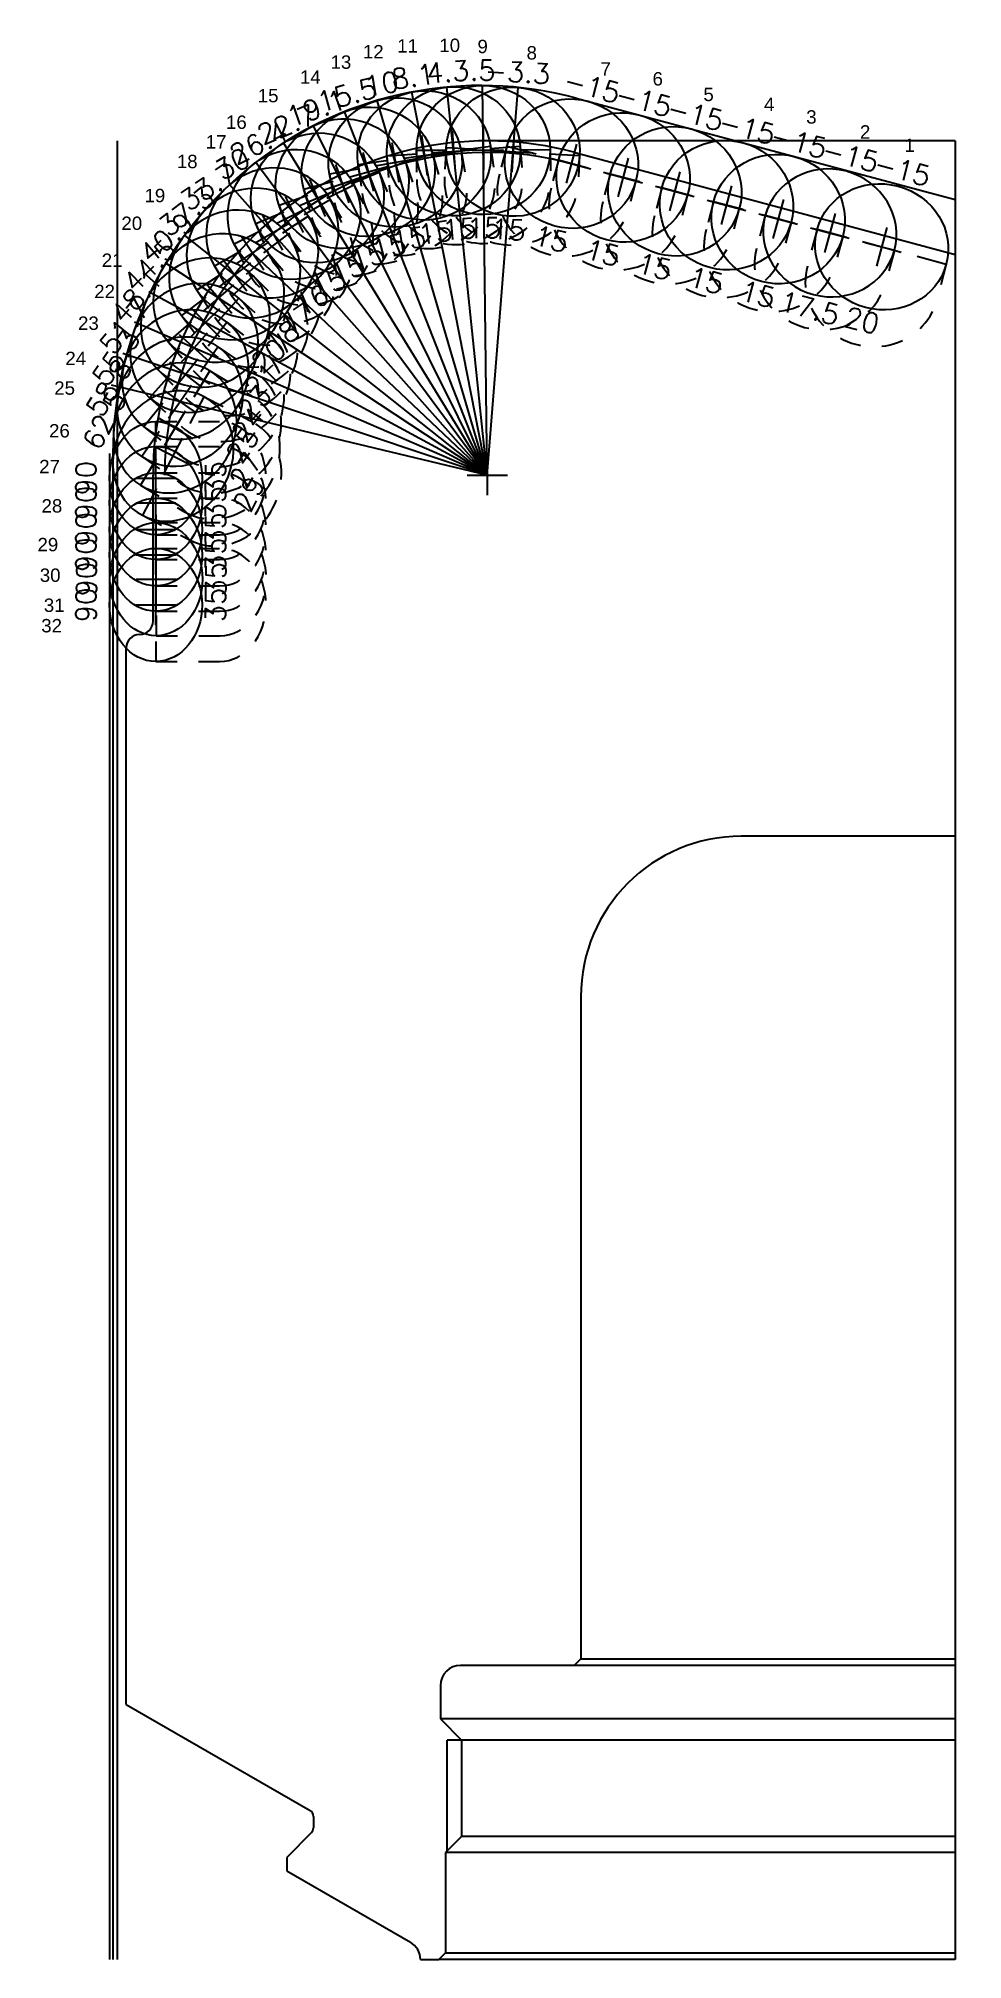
# Model space of a CAD drawing. Header units: inches. Extents: x 104.6 to 187.1, y -21.1 to -6.8.
# Drawn here: x 104.62 to 108.94, y -17.55 to -8.57 of the extents above; entities that cross this region are included whole.
import ezdxf
from ezdxf.enums import TextEntityAlignment as Align

# ---------------------------------------------------------------- set-up
doc = ezdxf.new("R2010")
doc.units = ezdxf.units.IN
doc.header["$MEASUREMENT"] = 0
doc.linetypes.add('CENTER2', pattern=[1.125, 0.75, -0.125, 0.125, -0.125])
doc.linetypes.add('HIDDEN2', pattern=[0.1875, 0.125, -0.0625])
for name, color, linetype, true_color in [('Blade_1', 30, 'Continuous', 0xff7f00), ('Blade_2', 7, 'Continuous', 0xcccc00), ('Blade_3', 7, 'Continuous', 0x00cc00), ('Blade_4', 7, 'Continuous', 0x00cccc), ('Blade_5', 7, 'Continuous', 0x0066cc), ('Blade_6', 7, 'Continuous', 0xc880f5)]:
    doc.layers.add(name, color=color, linetype=linetype, true_color=true_color)
doc.layers.add('CLine', color=5, linetype='CENTER2')
doc.styles.add('RomanS', font='romans')
doc.styles.get("Standard").update_dxf_attribs({"font": 'arial.ttf'})

msp = doc.modelspace()

# ---------------------------------------------------------------- texts
at = {"layer": 'Blade_1', "char_height": 0.0625, "attachment_point": 1}
for s, insert in [('12', (106.13907, -8.59905)), ('7', (107.24996, -8.67979)), ('4', (108.01437, -8.84446)), ('1', (108.67073, -9.03612)), ('18', (105.26931, -9.11195)), ('24', (104.748, -10.03247)), ('30', (104.62859, -11.04555))]:
    msp.add_mtext_dynamic_manual_height_columns(s, width=0.1696443, gutter_width=0.3125, heights=[0], dxfattribs=dict(at, insert=insert))
at = {"layer": 'Blade_2', "char_height": 0.0625, "attachment_point": 1}
for s, insert in [('11', (106.29917, -8.57181)), ('17', (105.40437, -9.02016)), ('23', (104.80743, -9.8678)), ('29', (104.61778, -10.90248))]:
    msp.add_mtext_dynamic_manual_height_columns(s, width=0.1696443, gutter_width=0.3125, heights=[0], dxfattribs=dict(at, insert=insert))
at = {"layer": 'Blade_3', "char_height": 0.0625, "attachment_point": 1}
for s, insert in [('10', (106.49635, -8.56911)), ('6', (107.49306, -8.72568)), ('16', (105.49891, -8.92838)), ('3', (108.21155, -8.90385)), ('22', (104.88306, -9.71933)), ('28', (104.63669, -10.72161))]:
    msp.add_mtext_dynamic_manual_height_columns(s, width=0.1696443, gutter_width=0.3125, heights=[0], dxfattribs=dict(at, insert=insert))
at = {"layer": 'Blade_4', "char_height": 0.0625, "attachment_point": 1}
for s, insert in [('9', (106.67463, -8.57451)), ('15', (105.64747, -8.80421)), ('21', (104.91817, -9.57356)), ('27', (104.62589, -10.53805))]:
    msp.add_mtext_dynamic_manual_height_columns(s, width=0.1696443, gutter_width=0.3125, heights=[0], dxfattribs=dict(at, insert=insert))
at = {"layer": 'Blade_5', "char_height": 0.0625, "attachment_point": 1}
for s, insert in [('8', (106.90422, -8.60421)), ('14', (105.84465, -8.71782)), ('5', (107.73075, -8.79857)), ('2', (108.46275, -8.97404)), ('20', (105.01001, -9.40079)), ('26', (104.67181, -10.37068)), ('32', (104.63542, -11.28153))]:
    msp.add_mtext_dynamic_manual_height_columns(s, width=0.1696443, gutter_width=0.3125, heights=[0], dxfattribs=dict(at, insert=insert))
at = {"layer": 'Blade_6', "char_height": 0.0625, "attachment_point": 1}
for s, insert in [('13', (105.9878, -8.64764)), ('19', (105.11805, -9.27121)), ('25', (104.69612, -10.17092)), ('31', (104.6475, -11.18592))]:
    msp.add_mtext_dynamic_manual_height_columns(s, width=0.1696443, gutter_width=0.3125, heights=[0], dxfattribs=dict(at, insert=insert))

# ---------------------------------------------------------------- blocks, each defined once
blk = doc.blocks.new('CMark')
at = {"layer": 'CLine'}
for p, q in [((0, 0.094), (0, -0.094)), ((-0.094, 0), (0.094, 0))]:
    blk.add_line(p, q, dxfattribs=at)
blk = doc.blocks.new('1613@15')
for p, q in [((-0.1705, 0), (-0.3125, 0)), ((0.1707, 0), (0.3125, 0))]:
    blk.add_line(p, q)
at = {"color": 8, "linetype": 'HIDDEN2', "ltscale": 0.5}
blk.add_line((-0.3125, 0), (-0.3125, -0.1346), dxfattribs=at)
at = {"color": 8, "linetype": 'HIDDEN2', "ltscale": 0.5, "flags": 128}
blk.add_lwpolyline([(0.3125, 0), (0.3125, -0.1346)], dxfattribs=at)
blk.add_ellipse((0, 0), major_axis=(-0.3125, 0), ratio=0.965926, start_param=-3.141592653589793, end_param=3.141592653589793)
at = {"color": 8, "linetype": 'HIDDEN2', "ltscale": 0.5}
blk.add_ellipse((0, -0.1346), major_axis=(-0.3125, 0), ratio=0.965926, start_param=0, end_param=3.141593, dxfattribs=at)
blk.add_blockref('CMark', (0, 0))
at = {"style": 'RomanS'}
blk.add_text('15', height=0.094, dxfattribs=at).set_placement((0, -0.3644), align=Align.MIDDLE_CENTER)
blk.add_attdef('ANG', text='', height=0.094, dxfattribs=at).set_placement((0, 0.2975), align=Align.BOTTOM_CENTER)
blk = doc.blocks.new('1613@17')
for p, q in [((-0.1705, 0), (-0.3125, 0)), ((0.1707, 0), (0.3125, 0))]:
    blk.add_line(p, q)
at = {"color": 8, "linetype": 'HIDDEN2', "ltscale": 0.5}
blk.add_line((-0.3125, 0), (-0.3125, -0.152), dxfattribs=at)
at = {"color": 8, "linetype": 'HIDDEN2', "ltscale": 0.5, "flags": 128}
blk.add_lwpolyline([(0.3125, 0), (0.3125, -0.152)], dxfattribs=at)
blk.add_ellipse((0, 0), major_axis=(-0.3125, 0), ratio=0.95632, start_param=3.141593, end_param=9.424778)
at = {"color": 8, "linetype": 'HIDDEN2', "ltscale": 0.5}
blk.add_ellipse((0, -0.152), major_axis=(-0.3125, 0), ratio=0.95632, start_param=0, end_param=3.141593, dxfattribs=at)
blk.add_blockref('CMark', (0, 0))
at = {"style": 'RomanS'}
blk.add_text('17', height=0.094, dxfattribs=at).set_placement((0.0006, -0.3733), align=Align.MIDDLE_CENTER)
blk.add_attdef('ANG', text='', height=0.094, dxfattribs=at).set_placement((0, 0.2975), align=Align.BOTTOM_CENTER)
blk = doc.blocks.new('1613@25')
for p, q in [((-0.1705, 0), (-0.3125, 0)), ((0.1707, 0), (0.3125, 0))]:
    blk.add_line(p, q)
at = {"color": 8, "linetype": 'HIDDEN2', "ltscale": 0.5}
blk.add_line((-0.3125, 0), (-0.3125, -0.2198), dxfattribs=at)
at = {"color": 8, "linetype": 'HIDDEN2', "ltscale": 0.5, "flags": 128}
blk.add_lwpolyline([(0.3125, 0), (0.3125, -0.2198)], dxfattribs=at)
blk.add_ellipse((0, 0), major_axis=(-0.3125, 0), ratio=0.906308, start_param=-3.141592653589793, end_param=3.141592653589793)
at = {"color": 8, "linetype": 'HIDDEN2', "ltscale": 0.5}
blk.add_ellipse((0, -0.2198), major_axis=(-0.3125, 0), ratio=0.906308, start_param=0, end_param=3.141593, dxfattribs=at)
blk.add_blockref('CMark', (0, 0))
at = {"style": 'RomanS'}
blk.add_text('25', height=0.094, dxfattribs=at).set_placement((0, -0.3562), align=Align.MIDDLE_CENTER)
blk.add_attdef('ANG', text='', height=0.094, dxfattribs=at).set_placement((0, 0.2871), align=Align.BOTTOM_CENTER)
blk = doc.blocks.new('1313@35')
at = {"color": 8, "linetype": 'HIDDEN2', "ltscale": 0.5}
blk.add_line((-0.2645, 0), (-0.2645, -0.2983), dxfattribs=at)
for p, q in [((-0.1705, 0), (-0.2645, 0)), ((0.1707, 0), (0.2645, 0))]:
    blk.add_line(p, q)
at = {"color": 8, "linetype": 'HIDDEN2', "ltscale": 0.5, "flags": 128}
blk.add_lwpolyline([(0.2645, 0), (0.2645, -0.2983)], dxfattribs=at)
blk.add_ellipse((0, 0), major_axis=(0.2645, 0), ratio=0.819152)
at = {"color": 8, "linetype": 'HIDDEN2', "ltscale": 0.5}
blk.add_ellipse((0, -0.2983), major_axis=(0.2645, 0), ratio=0.819152, start_param=3.141593, end_param=6.283185, dxfattribs=at)
blk.add_blockref('CMark', (0, 0))
at = {"style": 'RomanS'}
blk.add_text('35', height=0.094, dxfattribs=at).set_placement((0, -0.2792), align=Align.MIDDLE_CENTER)
blk.add_attdef('ANG', text='', height=0.094, dxfattribs=at).set_placement((0, 0.2511), align=Align.BOTTOM_CENTER)
blk = doc.blocks.new('1613@18')
for p, q in [((-0.1705, 0), (-0.3125, 0)), ((0.1707, 0), (0.3125, 0))]:
    blk.add_line(p, q)
at = {"color": 8, "linetype": 'HIDDEN2', "ltscale": 0.5}
blk.add_line((-0.3125, 0), (-0.3125, -0.1591), dxfattribs=at)
at = {"color": 8, "linetype": 'HIDDEN2', "ltscale": 0.5, "flags": 128}
blk.add_lwpolyline([(0.3125, 0), (0.3125, -0.1591)], dxfattribs=at)
at = {"extrusion": (0, 0, -1)}
blk.add_ellipse((0, 0), major_axis=(-0.3125, 0), ratio=0.95104, start_param=-3.141592653589793, end_param=3.141592653589793, dxfattribs=at)
at = {"color": 8, "linetype": 'HIDDEN2', "ltscale": 0.5}
blk.add_ellipse((0, -0.1607), major_axis=(0.3125, 0), ratio=0.953717, start_param=3.141593, end_param=6.283185, dxfattribs=at)
blk.add_blockref('CMark', (0, 0))
at = {"style": 'RomanS'}
blk.add_text('18', height=0.094, dxfattribs=at).set_placement((0, -0.3644), align=Align.MIDDLE_CENTER)
blk.add_attdef('ANG', text='', height=0.094, dxfattribs=at).set_placement((0, 0.2975), align=Align.BOTTOM_CENTER)
blk = doc.blocks.new('1613@20')
for p, q in [((-0.1705, 0), (-0.3125, 0)), ((0.1707, 0), (0.3125, 0))]:
    blk.add_line(p, q)
at = {"color": 8, "linetype": 'HIDDEN2', "ltscale": 0.5}
blk.add_line((-0.3125, 0), (-0.3125, -0.1779), dxfattribs=at)
at = {"color": 8, "linetype": 'HIDDEN2', "ltscale": 0.5, "flags": 128}
blk.add_lwpolyline([(0.3125, 0), (0.3125, -0.1779)], dxfattribs=at)
blk.add_ellipse((0, 0), major_axis=(-0.3125, 0), ratio=0.939693, start_param=-3.141592653589793, end_param=3.141592653589793)
at = {"color": 8, "linetype": 'HIDDEN2', "ltscale": 0.5}
blk.add_ellipse((0, -0.1779), major_axis=(-0.3125, 0), ratio=0.939693, start_param=0, end_param=3.141593, dxfattribs=at)
blk.add_blockref('CMark', (0, 0))
at = {"style": 'RomanS'}
blk.add_text('20', height=0.094, dxfattribs=at).set_placement((0, -0.3562), align=Align.MIDDLE_CENTER)
blk.add_attdef('ANG', text='', height=0.094, dxfattribs=at).set_placement((0, 0.2975), align=Align.BOTTOM_CENTER)
blk = doc.blocks.new('1613@23')
for p, q in [((-0.1705, 0), (-0.3125, 0)), ((0.1707, 0), (0.3125, 0))]:
    blk.add_line(p, q)
at = {"color": 8, "linetype": 'HIDDEN2', "ltscale": 0.5}
blk.add_line((-0.3125, 0), (-0.3125, -0.2032), dxfattribs=at)
at = {"color": 8, "linetype": 'HIDDEN2', "ltscale": 0.5, "flags": 128}
blk.add_lwpolyline([(0.3125, 0), (0.3125, -0.2032)], dxfattribs=at)
blk.add_ellipse((0, 0), major_axis=(-0.3125, 0), ratio=0.920512, start_param=3.141593, end_param=9.424778)
at = {"color": 8, "linetype": 'HIDDEN2', "ltscale": 0.5}
blk.add_ellipse((0, -0.2032), major_axis=(-0.3125, 0), ratio=0.920512, start_param=0, end_param=3.141593, dxfattribs=at)
blk.add_blockref('CMark', (0, 0))
at = {"style": 'RomanS'}
blk.add_text('23', height=0.094, dxfattribs=at).set_placement((-0.0015, -0.3791), align=Align.MIDDLE_CENTER)
blk.add_attdef('ANG', text='', height=0.094, dxfattribs=at).set_placement((0, 0.2871), align=Align.BOTTOM_CENTER)
blk = doc.blocks.new('1613@24')
for p, q in [((-0.1705, 0), (-0.3125, 0)), ((0.1707, 0), (0.3125, 0))]:
    blk.add_line(p, q)
at = {"color": 8, "linetype": 'HIDDEN2', "ltscale": 0.5}
blk.add_line((-0.3125, 0), (-0.3125, -0.2115), dxfattribs=at)
at = {"color": 8, "linetype": 'HIDDEN2', "ltscale": 0.5, "flags": 128}
blk.add_lwpolyline([(0.3125, 0), (0.3125, -0.2115)], dxfattribs=at)
blk.add_ellipse((0, 0), major_axis=(-0.3125, 0), ratio=0.913536, start_param=3.141593, end_param=9.424778)
at = {"color": 8, "linetype": 'HIDDEN2', "ltscale": 0.5}
blk.add_ellipse((0, -0.2115), major_axis=(-0.3125, 0), ratio=0.910656, start_param=0, end_param=3.141593, dxfattribs=at)
blk.add_blockref('CMark', (0, 0))
at = {"style": 'RomanS'}
blk.add_text('24', height=0.094, dxfattribs=at).set_placement((0, -0.3761), align=Align.MIDDLE_CENTER)
blk.add_attdef('ANG', text='', height=0.094, dxfattribs=at).set_placement((0, 0.2871), align=Align.BOTTOM_CENTER)
blk = doc.blocks.new('1613@17.5')
for p, q in [((-0.1705, 0), (-0.3125, 0)), ((0.1707, 0), (0.3125, 0))]:
    blk.add_line(p, q)
at = {"color": 8, "linetype": 'HIDDEN2', "ltscale": 0.5}
blk.add_line((-0.3125, 0), (-0.3125, -0.1591), dxfattribs=at)
at = {"color": 8, "linetype": 'HIDDEN2', "ltscale": 0.5, "flags": 128}
blk.add_lwpolyline([(0.3125, 0), (0.3125, -0.1591)], dxfattribs=at)
at = {"extrusion": (0, 0, -1)}
blk.add_ellipse((0, 0), major_axis=(-0.3125, 0), ratio=0.953717, start_param=-3.141592653589793, end_param=3.141592653589793, dxfattribs=at)
at = {"color": 8, "linetype": 'HIDDEN2', "ltscale": 0.5}
blk.add_ellipse((0, -0.1591), major_axis=(0.3125, 0), ratio=0.953717, start_param=3.141593, end_param=6.283185, dxfattribs=at)
blk.add_blockref('CMark', (0, 0))
at = {"style": 'RomanS'}
blk.add_text('17.5', height=0.094, dxfattribs=at).set_placement((0, -0.3644), align=Align.MIDDLE_CENTER)
blk.add_attdef('ANG', text='', height=0.094, dxfattribs=at).set_placement((0, 0.2975), align=Align.BOTTOM_CENTER)
blk = doc.blocks.new('1613@16')
for p, q in [((-0.1705, 0), (-0.3125, 0)), ((0.1707, 0), (0.3125, 0))]:
    blk.add_line(p, q)
at = {"color": 8, "linetype": 'HIDDEN2', "ltscale": 0.5}
blk.add_line((-0.3125, 0), (-0.3125, -0.1433), dxfattribs=at)
at = {"color": 8, "linetype": 'HIDDEN2', "ltscale": 0.5, "flags": 128}
blk.add_lwpolyline([(0.3125, 0), (0.3125, -0.1433)], dxfattribs=at)
at = {"extrusion": (0, 0, -1)}
blk.add_ellipse((0, 0), major_axis=(-0.3125, 0), ratio=0.961248, start_param=-3.141592653589793, end_param=3.141592653589793, dxfattribs=at)
at = {"color": 8, "linetype": 'HIDDEN2', "ltscale": 0.5}
blk.add_ellipse((0, -0.1433), major_axis=(0.3125, 0), ratio=0.953717, start_param=3.141593, end_param=6.283185, dxfattribs=at)
blk.add_blockref('CMark', (0, 0))
at = {"style": 'RomanS'}
blk.add_text('16', height=0.094, dxfattribs=at).set_placement((0, -0.3644), align=Align.MIDDLE_CENTER)
blk.add_attdef('ANG', text='', height=0.094, dxfattribs=at).set_placement((0, 0.2975), align=Align.BOTTOM_CENTER)
blk = doc.blocks.new('1613@21')
for p, q in [((-0.1705, 0), (-0.3125, 0)), ((0.1707, 0), (0.3125, 0))]:
    blk.add_line(p, q)
at = {"color": 8, "linetype": 'HIDDEN2', "ltscale": 0.5}
blk.add_line((-0.3125, 0), (-0.3125, -0.1864), dxfattribs=at)
at = {"color": 8, "linetype": 'HIDDEN2', "ltscale": 0.5, "flags": 128}
blk.add_lwpolyline([(0.3125, 0), (0.3125, -0.1864)], dxfattribs=at)
blk.add_ellipse((0, 0), major_axis=(-0.3125, 0), ratio=0.933568, start_param=3.141593, end_param=9.424778)
at = {"color": 8, "linetype": 'HIDDEN2', "ltscale": 0.5}
blk.add_ellipse((0, -0.1864), major_axis=(-0.3125, 0), ratio=0.933568, start_param=0, end_param=3.141593, dxfattribs=at)
blk.add_blockref('CMark', (0, 0))
at = {"style": 'RomanS'}
blk.add_text('21', height=0.094, dxfattribs=at).set_placement((0, -0.3771), align=Align.MIDDLE_CENTER)
blk.add_attdef('ANG', text='', height=0.094, dxfattribs=at).set_placement((0, 0.2975), align=Align.BOTTOM_CENTER)
blk = doc.blocks.new('1613@29')
for p, q in [((-0.1705, 0), (-0.3125, 0)), ((0.1707, 0), (0.3125, 0))]:
    blk.add_line(p, q)
at = {"color": 8, "linetype": 'HIDDEN2', "ltscale": 0.5}
blk.add_line((-0.3125, 0), (-0.3125, -0.2521), dxfattribs=at)
at = {"color": 8, "linetype": 'HIDDEN2', "ltscale": 0.5, "flags": 128}
blk.add_lwpolyline([(0.3125, 0), (0.3125, -0.2521)], dxfattribs=at)
blk.add_ellipse((0, 0), major_axis=(-0.3125, 0), ratio=0.874624, start_param=3.141593, end_param=9.424778)
at = {"color": 8, "linetype": 'HIDDEN2', "ltscale": 0.5}
blk.add_ellipse((0, -0.2521), major_axis=(-0.3125, 0), ratio=0.874624, start_param=0, end_param=3.141593, dxfattribs=at)
blk.add_blockref('CMark', (0, 0))
at = {"style": 'RomanS'}
blk.add_text('29', height=0.094, dxfattribs=at).set_placement((0.006, -0.3955), align=Align.MIDDLE_CENTER)
blk.add_attdef('ANG', text='', height=0.094, dxfattribs=at).set_placement((0, 0.2871), align=Align.BOTTOM_CENTER)
blk = doc.blocks.new('1613@27')
for p, q in [((-0.1705, 0), (-0.3125, 0)), ((0.1707, 0), (0.3125, 0))]:
    blk.add_line(p, q)
at = {"color": 8, "linetype": 'HIDDEN2', "ltscale": 0.5}
blk.add_line((-0.3125, 0), (-0.3125, -0.2361), dxfattribs=at)
at = {"color": 8, "linetype": 'HIDDEN2', "ltscale": 0.5, "flags": 128}
blk.add_lwpolyline([(0.3125, 0), (0.3125, -0.2361)], dxfattribs=at)
blk.add_ellipse((0, 0), major_axis=(-0.3125, 0), ratio=0.891008, start_param=3.141593, end_param=9.424778)
at = {"color": 8, "linetype": 'HIDDEN2', "ltscale": 0.5}
blk.add_ellipse((0, -0.2361), major_axis=(-0.3125, 0), ratio=0.891008, start_param=0, end_param=3.141593, dxfattribs=at)
blk.add_blockref('CMark', (0, 0))
at = {"style": 'RomanS'}
blk.add_text('27', height=0.094, dxfattribs=at).set_placement((0.003, -0.3835), align=Align.MIDDLE_CENTER)
blk.add_attdef('ANG', text='', height=0.094, dxfattribs=at).set_placement((0, 0.2871), align=Align.BOTTOM_CENTER)

# ---------------------------------------------------------------- linework, layer by layer
at = {"color": 5}
for p, q in [((107.1356, -8.8468), (108.90793, -9.32169)), ((104.95443, -10.50819), (104.95443, -17.54696)), ((104.97043, -10.50819), (104.97043, -17.54696))]:
    msp.add_line(p, q, dxfattribs=at)
for p, q in [((104.99043, -9.04696), (104.99043, -17.54696)), ((108.90793, -9.04696), (106.72043, -9.04696)), ((108.90793, -9.04696), (108.90793, -17.54696)), ((107.12483, -9.1002), (108.90793, -9.57798)), ((105.15793, -11.29178), (105.15793, -10.60946)), ((105.03293, -16.35428), (105.03293, -11.41678)), ((108.90793, -12.29696), (107.90793, -12.29696)), ((107.15793, -13.04696), (107.15793, -16.14071)), ((107.15793, -16.14071), (107.12668, -16.17196)), ((107.15793, -16.14071), (108.90793, -16.14071)), ((107.12668, -16.17196), (106.59543, -16.17196)), ((108.90793, -16.17196), (107.12668, -16.17196)), ((106.50168, -16.26571), (106.50168, -16.42196)), ((105.03293, -16.35428), (105.8923, -16.85044)), ((108.90793, -16.42196), (106.50168, -16.42196)), ((106.50168, -16.42196), (106.60058, -16.52086)), ((106.60058, -16.52086), (106.53293, -16.52086)), ((106.53293, -17.03876), (106.53293, -16.52086)), ((108.90793, -16.52086), (106.60058, -16.52086)), ((106.60058, -16.52086), (106.60058, -16.97111)), ((105.90793, -16.8775), (105.90793, -16.93154)), ((105.89878, -16.95364), (105.78293, -17.06949)), ((106.60058, -16.97111), (106.52473, -17.04696)), ((108.90793, -17.04696), (106.52473, -17.04696)), ((106.52473, -17.04696), (106.52473, -17.51571)), ((108.90793, -16.97111), (106.60058, -16.97111)), ((105.78293, -17.06949), (105.78293, -17.13199)), ((105.78293, -17.13199), (106.36105, -17.46577)), ((106.40793, -17.54696), (106.49348, -17.54696)), ((106.52473, -17.51571), (106.49348, -17.54696)), ((108.90793, -17.54696), (106.49348, -17.54696)), ((106.52473, -17.51571), (108.90793, -17.51571))]:
    msp.add_line(p, q)
at = {"color": 1}
msp.add_line((107.11078, -9.15265), (107.11368, -9.15343), dxfattribs=at)
at = {"color": 5}
msp.add_arc((106.69043, -10.50819), 1.72, 75, 180, dxfattribs=at)
for centre, radius, start, end in [((106.72043, -10.60946), 1.5625, 75, 180), ((105.09543, -11.29178), 0.0625, 270, 0), ((105.09543, -11.41678), 0.0625, 90, 180), ((107.90793, -13.04696), 0.75, 90, 180), ((106.59543, -16.26571), 0.09375, 90, 180), ((105.87668, -16.8775), 0.03125, 0, 60), ((105.87668, -16.93154), 0.03125, 315, 0), ((106.31418, -17.54696), 0.09375, 0, 60)]:
    msp.add_arc(centre, radius, start, end)
at = {"color": 1}
for start, end in [(75, 106.391893), (106.391893, 136.598053), (136.598053, 166.546145), (166.546145, 180)]:
    msp.add_arc((106.72043, -10.60946), 1.5082, start, end, dxfattribs=at)
at = {"layer": 'Blade_1'}
for q in [(106.20523, -8.85805), (105.62305, -9.57165), (104.96403, -10.18928)]:
    msp.add_line((106.72043, -10.60946), q, dxfattribs=at)
at = {"layer": 'Blade_2'}
for q in [(106.36718, -8.81884), (105.5162, -9.25137), (105.01628, -10.04107)]:
    msp.add_line((106.72043, -10.60946), q, dxfattribs=at)
at = {"layer": 'Blade_3'}
for q in [(106.53208, -8.7955), (105.63779, -9.14792), (105.07068, -9.8943)]:
    msp.add_line((106.72043, -10.60946), q, dxfattribs=at)
at = {"layer": 'Blade_4'}
for q in [(106.69831, -8.78821), (105.76868, -9.05603), (105.13774, -9.7527)]:
    msp.add_line((106.72043, -10.60946), q, dxfattribs=at)
at = {"layer": 'Blade_5'}
for q in [(106.86422, -8.797), (105.90772, -8.9766), (105.21544, -9.61637)]:
    msp.add_line((106.72043, -10.60946), q, dxfattribs=at)
at = {"layer": 'Blade_6'}
for q in [(106.05368, -8.9104), (105.30508, -9.48724)]:
    msp.add_line((106.72043, -10.60946), q, dxfattribs=at)

# ---------------------------------------------------------------- block references
msp.add_blockref('CMark', (106.72043, -10.60946))
at = {"layer": 'Blade_1'}
for name, p, rotation, values in [('1613@15', (106.29045, -9.14775), 10, {'ANG': '10'}), ('1613@15', (107.11368, -9.15343), 345, {'ANG': '-15'}), ('1613@15', (107.83861, -9.34767), 345, {'ANG': '-15'}), ('1613@17', (105.62305, -9.57165), 33.7, {'ANG': '33.7'}), ('1613@20', (108.56463, -9.54221), 345, {'ANG': '-15'}), ('1613@25', (105.28379, -10.26578), 55.29999999999999, {'ANG': '55.3'}), ('1313@35', (105.17109, -10.98104), 90, {'ANG': '90'})]:
    msp.add_blockref(name, p, dxfattribs=dict(at, rotation=rotation)).add_auto_attribs(values)
at = {"layer": 'Blade_2'}
for name, p, rotation, values in [('1613@15', (106.42561, -9.11501), 8.100000000000001, {'ANG': '8.1'}), ('1613@16', (105.71615, -9.47686), 29.99999999999999, {'ANG': '30'}), ('1613@24', (105.30929, -10.1388), 51.7, {'ANG': '51.7'}), ('1313@35', (105.17109, -10.86254), 90, {'ANG': '90'})]:
    msp.add_blockref(name, p, dxfattribs=dict(at, rotation=rotation)).add_auto_attribs(values)
at = {"layer": 'Blade_3'}
for name, p, rotation, values in [('1613@15', (106.56326, -9.09574), 4.300000000000001, {'ANG': '4.3'}), ('1613@15', (107.35532, -9.21818), 345, {'ANG': '-15'}), ('1613@15', (105.81751, -9.39083), 26.4, {'ANG': '26.4'}), ('1613@15', (108.08026, -9.41242), 345, {'ANG': '-15'}), ('1613@23', (105.35011, -10.01481), 48.10000000000001, {'ANG': '48.1'}), ('1313@35', (105.17109, -10.73944), 90, {'ANG': '90'})]:
    msp.add_blockref(name, p, dxfattribs=dict(at, rotation=rotation)).add_auto_attribs(values)
at = {"layer": 'Blade_4'}
for name, p, rotation, values in [('1613@15', (106.70197, -9.09004), 0.5, {'ANG': '.5'}), ('1613@15', (105.92634, -9.31372), 22.7, {'ANG': '22.7'}), ('1613@21', (105.40259, -9.89608), 44.5, {'ANG': '44.5'}), ('1313@35', (105.17109, -10.62363), 90, {'ANG': '90'})]:
    msp.add_blockref(name, p, dxfattribs=dict(at, rotation=rotation)).add_auto_attribs(values)
at = {"layer": 'Blade_5'}
for name, p, rotation, values in [('1613@15', (106.84035, -9.09791), 356.7, {'ANG': '-3.3'}), ('1613@15', (106.04229, -9.24698), 19.1, {'ANG': '19.1'}), ('1613@15', (107.59697, -9.28292), 345, {'ANG': '-15'}), ('1613@17.5', (108.32191, -9.47717), 345, {'ANG': '-15'}), ('1613@20', (105.46544, -9.78134), 40.9, {'ANG': '40.9'}), ('1613@29', (105.25256, -10.51982), 62.50000000000001, {'ANG': '62.5'}), ('1313@35', (105.17109, -11.21591), 90, {'ANG': '90'})]:
    msp.add_blockref(name, p, dxfattribs=dict(at, rotation=rotation)).add_auto_attribs(values)
at = {"layer": 'Blade_6'}
for name, p, rotation, values in [('1613@15', (106.16391, -9.19152), 15.5, {'ANG': '15.5'}), ('1613@18', (105.53991, -9.67344), 37.3, {'ANG': '37.3'}), ('1613@27', (105.26147, -10.38891), 58.8, {'ANG': '58.8'}), ('1313@35', (105.17283, -11.09549), 90, {'ANG': '90'})]:
    msp.add_blockref(name, p, dxfattribs=dict(at, rotation=rotation)).add_auto_attribs(values)

msp.set_redraw_order([(e.dxf.handle, doc.entitydb.next_handle()) for e in msp.query("TEXT MTEXT ATTDEF DIMENSION ARC_DIMENSION")])  # texts and dimensions are drawn at this point

doc.saveas('drawing.dxf')
